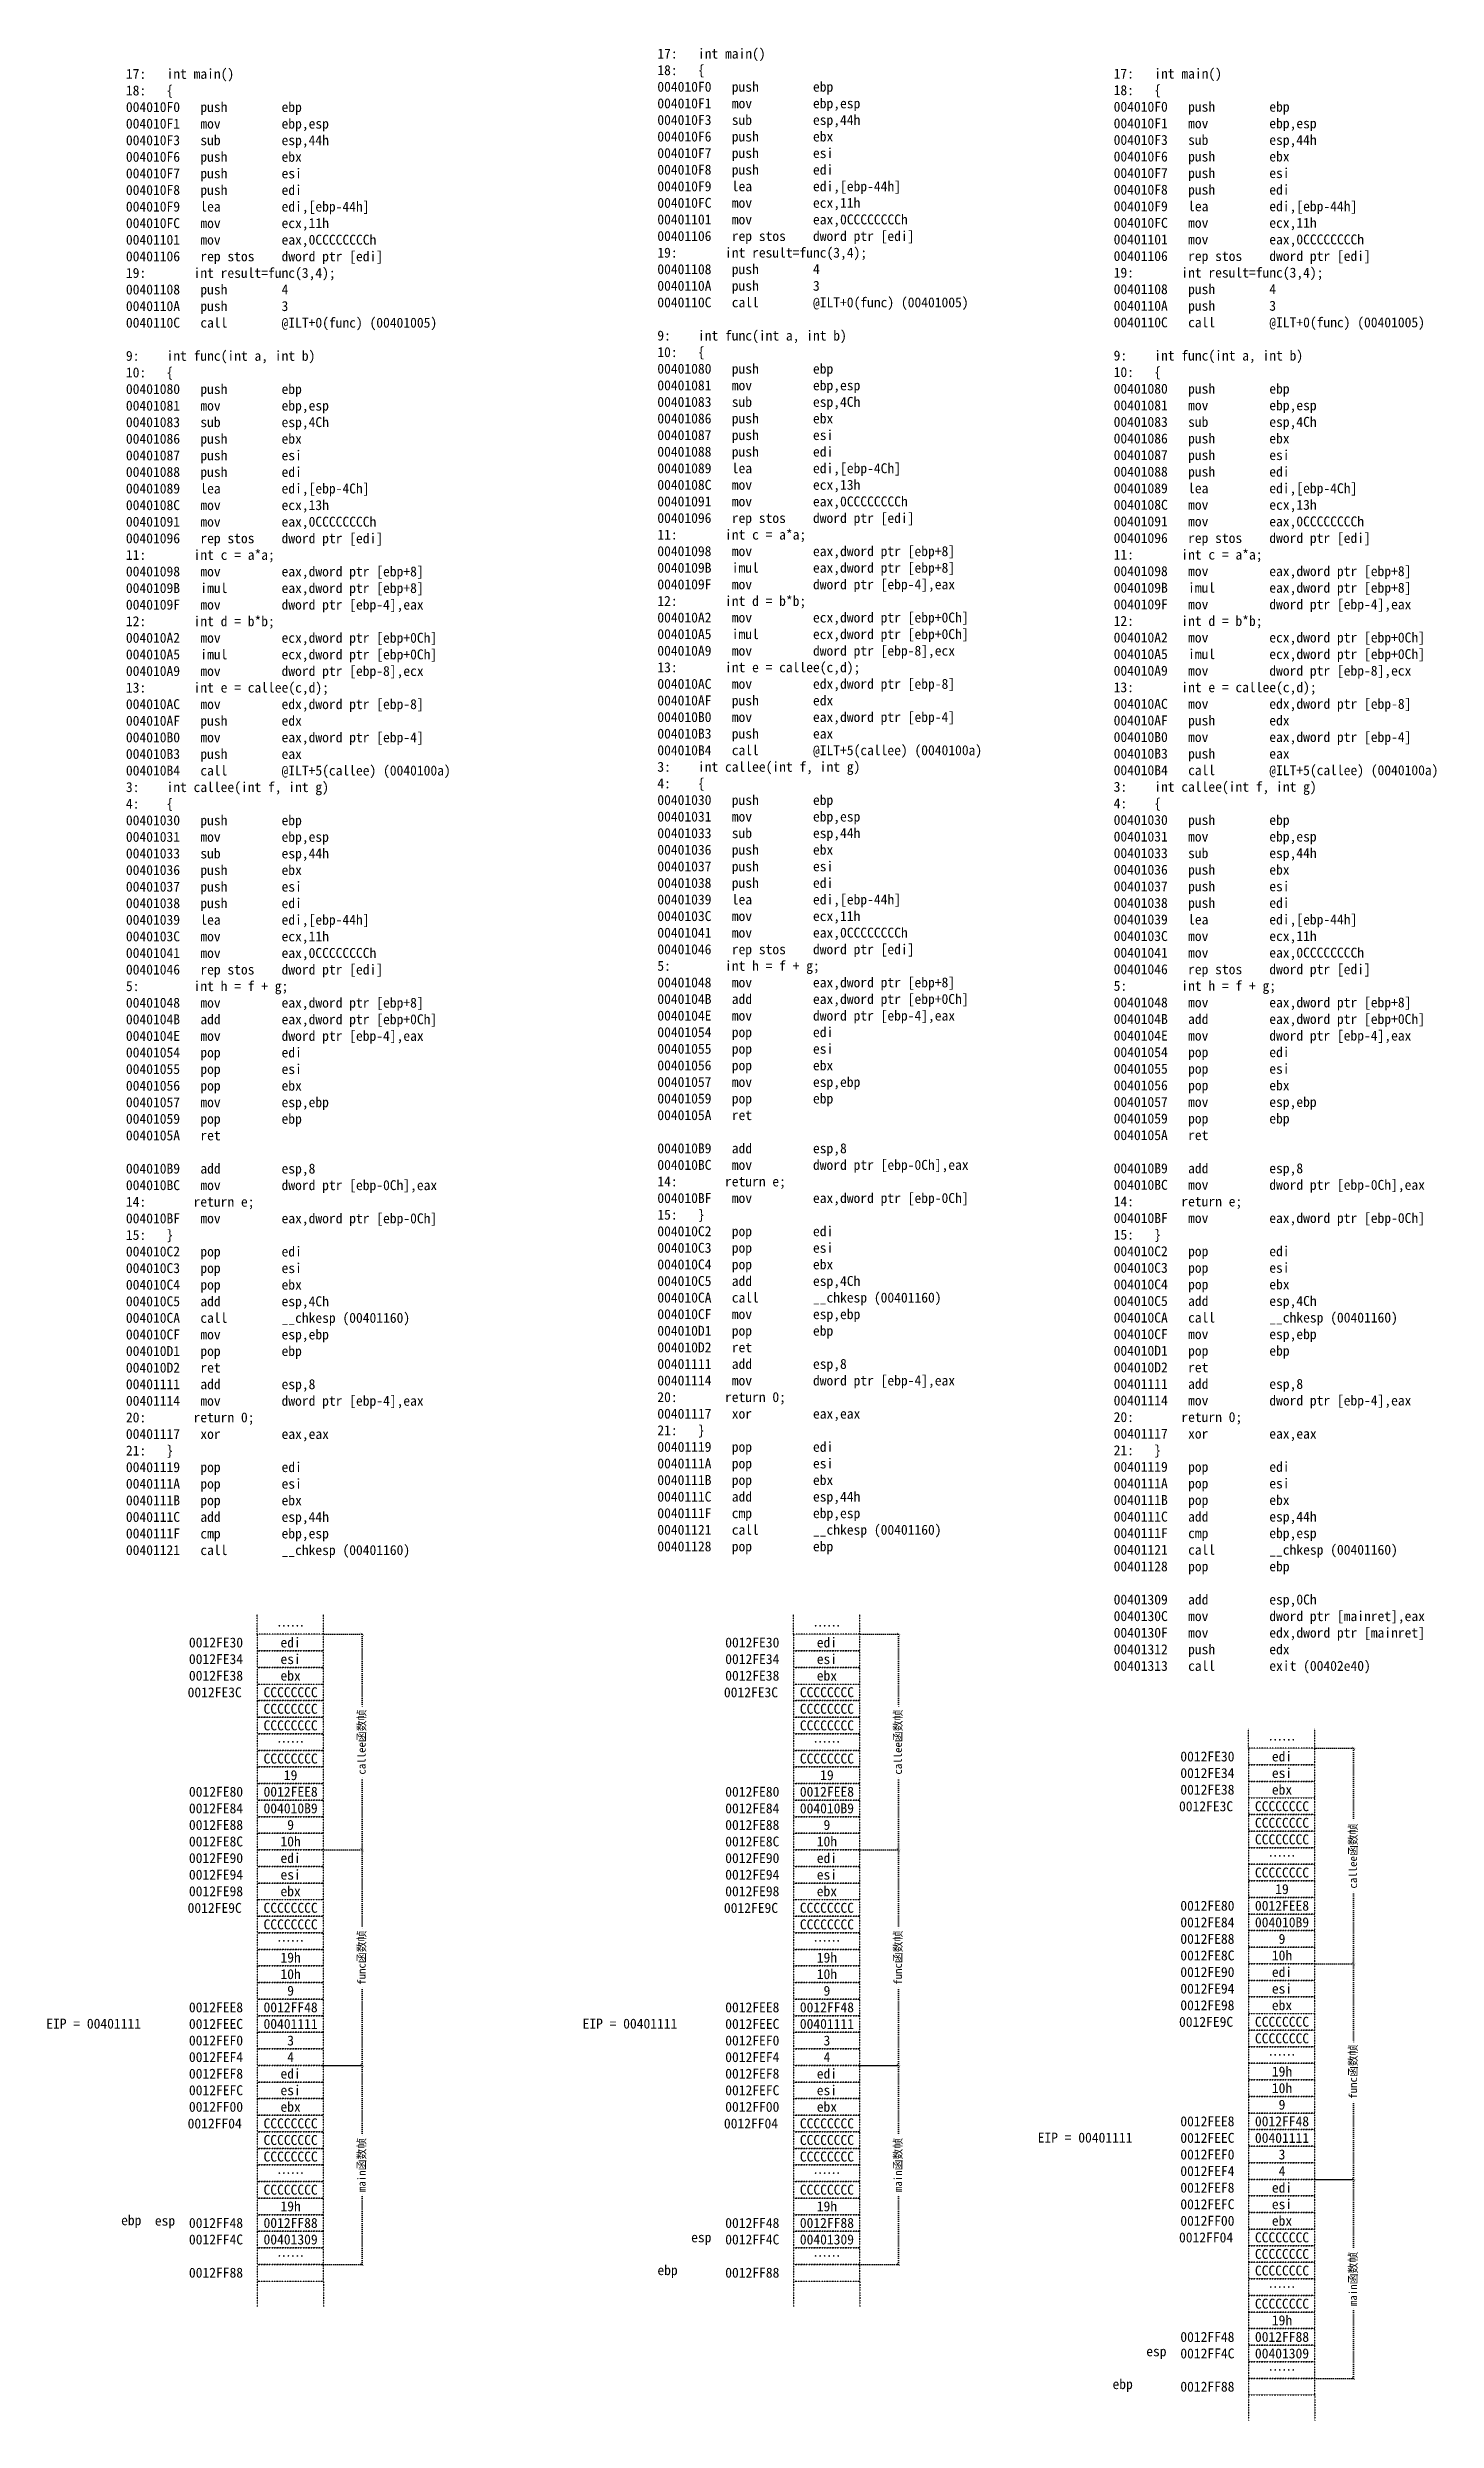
# Model space of a CAD drawing. Header units: millimetres. Extents: x 5369 to 27532, y 1174 to 4752.
# Drawn here: x 25438 to 27532, y 1174 to 4752 of the extents above; entities that cross this region are included whole.
import ezdxf

# ---------------------------------------------------------------- set-up
doc = ezdxf.new("R2010")
doc.units = ezdxf.units.MM
doc.linetypes.add('ACAD_ISO07W100', pattern=[3, 0, -3])
doc.linetypes.add('DOT', pattern=[0.25, 0, -0.25])
doc.styles.get("Standard").update_dxf_attribs({"font": ''})
doc.styles.add('w', font='', dxfattribs={"height": 15})
doc.styles.get('Standard').set_extended_font_data('SimSun')
doc.styles.get('w').set_extended_font_data('SimSun')
doc.dimstyles.new('w', dxfattribs={"dimscale": 3, "dimtxt": 4, "dimasz": 1.5, "dimexe": 1.25, "dimexo": 0.625, "dimtad": 0, "dimtxsty": 'Standard', "dimblk": 'ARCHTICK', "dimcen": 2.5, "dimclrd": 5, "dimclre": 5, "dimclrt": 5, "dimadec": 1, "dimazin": 0, "dimtfac": 1, "dimtmove": 0, "dimatfit": 3, "dimfxl": 1, "dimarcsym": 0})

msp = doc.modelspace()

# ---------------------------------------------------------------- texts
at = {"linetype": 'DOT', "style": 'w'}
for s, p in [('0012FE3C', (25648.925, 2264.543)), ('0012FE3C', (26457.651, 2264.543)), ('0012FE3C', (27143.916, 2092.733)), ('0012FE9C', (25648.925, 1939.543)), ('0012FE9C', (26457.651, 1939.543)), ('0012FE9C', (27143.916, 1767.733)), ('0012FF04', (25648.925, 1614.543)), ('0012FF04', (26457.651, 1614.543)), ('0012FF04', (27143.916, 1442.733))]:
    msp.add_text(s, height=15, dxfattribs=at).set_placement(p)
at = {"linetype": 'DOT', "char_height": 15, "style": 'w'}
for s, insert, width, attachment_point in [('17:   int main()\\P18:   \\{\\P004010F0   push        ebp\\P004010F1   mov         ebp,esp\\P004010F3   sub         esp,44h\\P004010F6   push        ebx\\P004010F7   push        esi\\P004010F8   push        edi\\P004010F9   lea         edi,[ebp-44h]\\P004010FC   mov         ecx,11h\\P00401101   mov         eax,0CCCCCCCCh\\P00401106   rep stos    dword ptr [edi]\\P19:       int result=func(3,4);\\P00401108   push        4\\P0040110A   push        3\\P0040110C   call        @ILT+0(func) (00401005)\\P\\P9:    int func(int a, int b)\\P10:   \\{\\P00401080   push        ebp\\P00401081   mov         ebp,esp\\P00401083   sub         esp,4Ch\\P00401086   push        ebx\\P00401087   push        esi\\P00401088   push        edi\\P00401089   lea         edi,[ebp-4Ch]\\P0040108C   mov         ecx,13h\\P00401091   mov         eax,0CCCCCCCCh\\P00401096   rep stos    dword ptr [edi]\\P11:       int c = a*a;\\P00401098   mov         eax,dword ptr [ebp+8]\\P0040109B   imul        eax,dword ptr [ebp+8]\\P0040109F   mov         dword ptr [ebp-4],eax\\P12:       int d = b*b;\\P004010A2   mov         ecx,dword ptr [ebp+0Ch]\\P004010A5   imul        ecx,dword ptr [ebp+0Ch]\\P004010A9   mov         dword ptr [ebp-8],ecx\\P13:       int e = callee(c,d);\\P004010AC   mov         edx,dword ptr [ebp-8]\\P004010AF   push        edx\\P004010B0   mov         eax,dword ptr [ebp-4]\\P004010B3   push        eax\\P004010B4   call        @ILT+5(callee) (0040100a)\\P3:    int callee(int f, int g)\\P4:    \\{\\P00401030   push        ebp\\P00401031   mov         ebp,esp\\P00401033   sub         esp,44h\\P00401036   push        ebx\\P00401037   push        esi\\P00401038   push        edi\\P00401039   lea         edi,[ebp-44h]\\P0040103C   mov         ecx,11h\\P00401041   mov         eax,0CCCCCCCCh\\P00401046   rep stos    dword ptr [edi]\\P5:        int h = f + g;\\P00401048   mov         eax,dword ptr [ebp+8]\\P0040104B   add         eax,dword ptr [ebp+0Ch]\\P0040104E   mov         dword ptr [ebp-4],eax\\P00401054   pop         edi\\P00401055   pop         esi\\P00401056   pop         ebx\\P00401057   mov         esp,ebp\\P00401059   pop         ebp\\P0040105A   ret\\P\\P004010B9   add         esp,8\\P004010BC   mov         dword ptr [ebp-0Ch],eax\\P14:       return e;\\P004010BF   mov         eax,dword ptr [ebp-0Ch]\\P15:   \\}\\P004010C2   pop         edi\\P004010C3   pop         esi\\P004010C4   pop         ebx\\P004010C5   add         esp,4Ch\\P004010CA   call        __chkesp (00401160)\\P004010CF   mov         esp,ebp\\P004010D1   pop         ebp\\P004010D2   ret\\P00401111   add         esp,8\\P00401114   mov         dword ptr [ebp-4],eax\\P20:       return 0;\\P00401117   xor         eax,eax\\P21:   \\}\\P00401119   pop         edi\\P0040111A   pop         esi\\P0040111B   pop         ebx\\P0040111C   add         esp,44h\\P0040111F   cmp         ebp,esp\\P00401121   call        __chkesp (00401160)\\P00401128   pop         ebp', (26357.238, 4750.034), 807.46249, 1), ('17:   int main()\\P18:   \\{\\P004010F0   push        ebp\\P004010F1   mov         ebp,esp\\P004010F3   sub         esp,44h\\P004010F6   push        ebx\\P004010F7   push        esi\\P004010F8   push        edi\\P004010F9   lea         edi,[ebp-44h]\\P004010FC   mov         ecx,11h\\P00401101   mov         eax,0CCCCCCCCh\\P00401106   rep stos    dword ptr [edi]\\P19:       int result=func(3,4);\\P00401108   push        4\\P0040110A   push        3\\P0040110C   call        @ILT+0(func) (00401005)\\P\\P9:    int func(int a, int b)\\P10:   \\{\\P00401080   push        ebp\\P00401081   mov         ebp,esp\\P00401083   sub         esp,4Ch\\P00401086   push        ebx\\P00401087   push        esi\\P00401088   push        edi\\P00401089   lea         edi,[ebp-4Ch]\\P0040108C   mov         ecx,13h\\P00401091   mov         eax,0CCCCCCCCh\\P00401096   rep stos    dword ptr [edi]\\P11:       int c = a*a;\\P00401098   mov         eax,dword ptr [ebp+8]\\P0040109B   imul        eax,dword ptr [ebp+8]\\P0040109F   mov         dword ptr [ebp-4],eax\\P12:       int d = b*b;\\P004010A2   mov         ecx,dword ptr [ebp+0Ch]\\P004010A5   imul        ecx,dword ptr [ebp+0Ch]\\P004010A9   mov         dword ptr [ebp-8],ecx\\P13:       int e = callee(c,d);\\P004010AC   mov         edx,dword ptr [ebp-8]\\P004010AF   push        edx\\P004010B0   mov         eax,dword ptr [ebp-4]\\P004010B3   push        eax\\P004010B4   call        @ILT+5(callee) (0040100a)\\P3:    int callee(int f, int g)\\P4:    \\{\\P00401030   push        ebp\\P00401031   mov         ebp,esp\\P00401033   sub         esp,44h\\P00401036   push        ebx\\P00401037   push        esi\\P00401038   push        edi\\P00401039   lea         edi,[ebp-44h]\\P0040103C   mov         ecx,11h\\P00401041   mov         eax,0CCCCCCCCh\\P00401046   rep stos    dword ptr [edi]\\P5:        int h = f + g;\\P00401048   mov         eax,dword ptr [ebp+8]\\P0040104B   add         eax,dword ptr [ebp+0Ch]\\P0040104E   mov         dword ptr [ebp-4],eax\\P00401054   pop         edi\\P00401055   pop         esi\\P00401056   pop         ebx\\P00401057   mov         esp,ebp\\P00401059   pop         ebp\\P0040105A   ret\\P\\P004010B9   add         esp,8\\P004010BC   mov         dword ptr [ebp-0Ch],eax\\P14:       return e;\\P004010BF   mov         eax,dword ptr [ebp-0Ch]\\P15:   \\}\\P004010C2   pop         edi\\P004010C3   pop         esi\\P004010C4   pop         ebx\\P004010C5   add         esp,4Ch\\P004010CA   call        __chkesp (00401160)\\P004010CF   mov         esp,ebp\\P004010D1   pop         ebp\\P004010D2   ret\\P00401111   add         esp,8\\P00401114   mov         dword ptr [ebp-4],eax\\P20:       return 0;\\P00401117   xor         eax,eax\\P21:   \\}\\P00401119   pop         edi\\P0040111A   pop         esi\\P0040111B   pop         ebx\\P0040111C   add         esp,44h\\P0040111F   cmp         ebp,esp\\P00401121   call        __chkesp (00401160)', (25555.874, 4719.442), 770.90311, 1), ('17:   int main()\\P18:   \\{\\P004010F0   push        ebp\\P004010F1   mov         ebp,esp\\P004010F3   sub         esp,44h\\P004010F6   push        ebx\\P004010F7   push        esi\\P004010F8   push        edi\\P004010F9   lea         edi,[ebp-44h]\\P004010FC   mov         ecx,11h\\P00401101   mov         eax,0CCCCCCCCh\\P00401106   rep stos    dword ptr [edi]\\P19:       int result=func(3,4);\\P00401108   push        4\\P0040110A   push        3\\P0040110C   call        @ILT+0(func) (00401005)\\P\\P9:    int func(int a, int b)\\P10:   \\{\\P00401080   push        ebp\\P00401081   mov         ebp,esp\\P00401083   sub         esp,4Ch\\P00401086   push        ebx\\P00401087   push        esi\\P00401088   push        edi\\P00401089   lea         edi,[ebp-4Ch]\\P0040108C   mov         ecx,13h\\P00401091   mov         eax,0CCCCCCCCh\\P00401096   rep stos    dword ptr [edi]\\P11:       int c = a*a;\\P00401098   mov         eax,dword ptr [ebp+8]\\P0040109B   imul        eax,dword ptr [ebp+8]\\P0040109F   mov         dword ptr [ebp-4],eax\\P12:       int d = b*b;\\P004010A2   mov         ecx,dword ptr [ebp+0Ch]\\P004010A5   imul        ecx,dword ptr [ebp+0Ch]\\P004010A9   mov         dword ptr [ebp-8],ecx\\P13:       int e = callee(c,d);\\P004010AC   mov         edx,dword ptr [ebp-8]\\P004010AF   push        edx\\P004010B0   mov         eax,dword ptr [ebp-4]\\P004010B3   push        eax\\P004010B4   call        @ILT+5(callee) (0040100a)\\P3:    int callee(int f, int g)\\P4:    \\{\\P00401030   push        ebp\\P00401031   mov         ebp,esp\\P00401033   sub         esp,44h\\P00401036   push        ebx\\P00401037   push        esi\\P00401038   push        edi\\P00401039   lea         edi,[ebp-44h]\\P0040103C   mov         ecx,11h\\P00401041   mov         eax,0CCCCCCCCh\\P00401046   rep stos    dword ptr [edi]\\P5:        int h = f + g;\\P00401048   mov         eax,dword ptr [ebp+8]\\P0040104B   add         eax,dword ptr [ebp+0Ch]\\P0040104E   mov         dword ptr [ebp-4],eax\\P00401054   pop         edi\\P00401055   pop         esi\\P00401056   pop         ebx\\P00401057   mov         esp,ebp\\P00401059   pop         ebp\\P0040105A   ret\\P\\P004010B9   add         esp,8\\P004010BC   mov         dword ptr [ebp-0Ch],eax\\P14:       return e;\\P004010BF   mov         eax,dword ptr [ebp-0Ch]\\P15:   \\}\\P004010C2   pop         edi\\P004010C3   pop         esi\\P004010C4   pop         ebx\\P004010C5   add         esp,4Ch\\P004010CA   call        __chkesp (00401160)\\P004010CF   mov         esp,ebp\\P004010D1   pop         ebp\\P004010D2   ret\\P00401111   add         esp,8\\P00401114   mov         dword ptr [ebp-4],eax\\P20:       return 0;\\P00401117   xor         eax,eax\\P21:   \\}\\P00401119   pop         edi\\P0040111A   pop         esi\\P0040111B   pop         ebx\\P0040111C   add         esp,44h\\P0040111F   cmp         ebp,esp\\P00401121   call        __chkesp (00401160)\\P00401128   pop         ebp\\P\\P00401309   add         esp,0Ch\\P0040130C   mov         dword ptr [mainret],eax\\P0040130F   mov         edx,dword ptr [mainret]\\P00401312   push        edx\\P00401313   call        exit (00402e40)', (27045.347, 4719.889), 846.86385, 1), ('{\\C5;……}', (25804.231, 2372.043), 101.04447, 5), ('{\\C5;……}', (26612.957, 2372.043), 101.04447, 5), ('0012FE30', (25691.717, 2347.043), 101.04447, 5), ('0012FE34', (25691.717, 2322.043), 101.04447, 5), ('{\\C5;edi}', (25804.231, 2347.043), 101.04447, 5), ('{\\C5;esi}', (25804.231, 2322.043), 101.04447, 5), ('0012FE30', (26500.443, 2347.043), 101.04447, 5), ('0012FE34', (26500.443, 2322.043), 101.04447, 5), ('{\\C5;edi}', (26612.957, 2347.043), 101.04447, 5), ('{\\C5;esi}', (26612.957, 2322.043), 101.04447, 5), ('0012FE38', (25691.717, 2297.043), 101.04447, 5), ('{\\C5;ebx}', (25804.231, 2297.043), 101.04447, 5), ('0012FE38', (26500.443, 2297.043), 101.04447, 5), ('{\\C5;ebx}', (26612.957, 2297.043), 101.04447, 5), ('{\\C5;CCCCCCCC}', (25804.231, 2272.043), 101.04447, 5), ('{\\C5;CCCCCCCC}', (25804.231, 2247.043), 101.04447, 5), ('{\\C5;CCCCCCCC}', (26612.957, 2272.043), 101.04447, 5), ('{\\C5;CCCCCCCC}', (26612.957, 2247.043), 101.04447, 5), ('{\\C5;CCCCCCCC}', (25804.231, 2222.043), 101.04447, 5), ('{\\C5;CCCCCCCC}', (26612.957, 2222.043), 101.04447, 5), ('{\\C5;……}', (25804.231, 2197.043), 101.04447, 5), ('{\\C5;……}', (26612.957, 2197.043), 101.04447, 5), ('0012FE30', (27186.707, 2175.233), 101.04447, 5), ('{\\C5;……}', (27299.221, 2200.233), 101.04447, 5), ('{\\C5;edi}', (27299.221, 2175.233), 101.04447, 5), ('{\\C5;CCCCCCCC}', (25804.231, 2172.043), 101.04447, 5), ('{\\C5;19}', (25804.231, 2147.043), 101.04447, 5), ('{\\C5;CCCCCCCC}', (26612.957, 2172.043), 101.04447, 5), ('{\\C5;19}', (26612.957, 2147.043), 101.04447, 5), ('0012FE34', (27186.707, 2150.233), 101.04447, 5), ('{\\C5;esi}', (27299.221, 2150.233), 101.04447, 5), ('0012FE80', (25691.717, 2122.043), 101.04447, 5), ('{\\C5;0012FEE8}', (25804.231, 2122.043), 101.04447, 5), ('0012FE80', (26500.443, 2122.043), 101.04447, 5), ('{\\C5;0012FEE8}', (26612.957, 2122.043), 101.04447, 5), ('0012FE38', (27186.707, 2125.233), 101.04447, 5), ('{\\C5;ebx}', (27299.221, 2125.233), 101.04447, 5), ('0012FE84', (25691.717, 2097.043), 101.04447, 5), ('0012FE88', (25691.717, 2072.043), 101.04447, 5), ('{\\C5;004010B9}', (25804.231, 2097.043), 101.04447, 5), ('{\\C5;9}', (25804.231, 2072.043), 101.04447, 5), ('0012FE84', (26500.443, 2097.043), 101.04447, 5), ('0012FE88', (26500.443, 2072.043), 101.04447, 5), ('{\\C5;004010B9}', (26612.957, 2097.043), 101.04447, 5), ('{\\C5;9}', (26612.957, 2072.043), 101.04447, 5), ('{\\C5;CCCCCCCC}', (27299.221, 2100.233), 101.04447, 5), ('{\\C5;CCCCCCCC}', (27299.221, 2075.233), 101.04447, 5), ('0012FE8C', (25691.717, 2047.043), 101.04447, 5), ('{\\C5;10h}', (25804.231, 2047.043), 101.04447, 5), ('0012FE8C', (26500.443, 2047.043), 101.04447, 5), ('{\\C5;10h}', (26612.957, 2047.043), 101.04447, 5), ('{\\C5;CCCCCCCC}', (27299.221, 2050.233), 101.04447, 5), ('0012FE90', (25691.717, 2022.043), 101.04447, 5), ('0012FE94', (25691.717, 1997.043), 101.04447, 5), ('{\\C5;edi}', (25804.231, 2022.043), 101.04447, 5), ('{\\C5;esi}', (25804.231, 1997.043), 101.04447, 5), ('0012FE90', (26500.443, 2022.043), 101.04447, 5), ('0012FE94', (26500.443, 1997.043), 101.04447, 5), ('{\\C5;edi}', (26612.957, 2022.043), 101.04447, 5), ('{\\C5;esi}', (26612.957, 1997.043), 101.04447, 5), ('{\\C5;CCCCCCCC}', (27299.221, 2000.233), 101.04447, 5), ('{\\C5;……}', (27299.221, 2025.233), 101.04447, 5), ('0012FE98', (25691.717, 1972.043), 101.04447, 5), ('{\\C5;ebx}', (25804.231, 1972.043), 101.04447, 5), ('0012FE98', (26500.443, 1972.043), 101.04447, 5), ('{\\C5;ebx}', (26612.957, 1972.043), 101.04447, 5), ('{\\C5;19}', (27299.221, 1975.233), 101.04447, 5), ('{\\C5;CCCCCCCC}', (25804.231, 1947.043), 101.04447, 5), ('{\\C5;CCCCCCCC}', (26612.957, 1947.043), 101.04447, 5), ('0012FE80', (27186.707, 1950.233), 101.04447, 5), ('0012FE84', (27186.707, 1925.233), 101.04447, 5), ('{\\C5;0012FEE8}', (27299.221, 1950.233), 101.04447, 5), ('{\\C5;004010B9}', (27299.221, 1925.233), 101.04447, 5), ('{\\C5;CCCCCCCC}', (25804.231, 1922.043), 101.04447, 5), ('{\\C5;……}', (25804.231, 1897.043), 101.04447, 5), ('{\\C5;CCCCCCCC}', (26612.957, 1922.043), 101.04447, 5), ('{\\C5;……}', (26612.957, 1897.043), 101.04447, 5), ('0012FE88', (27186.707, 1900.233), 101.04447, 5), ('{\\C5;9}', (27299.221, 1900.233), 101.04447, 5), ('{\\C5;19h}', (25804.231, 1872.043), 101.04447, 5), ('{\\C5;19h}', (26612.957, 1872.043), 101.04447, 5), ('0012FE8C', (27186.707, 1875.233), 101.04447, 5), ('{\\C5;10h}', (27299.221, 1875.233), 101.04447, 5), ('{\\C5;10h}', (25804.231, 1847.043), 101.04447, 5), ('{\\C5;9}', (25804.231, 1822.043), 101.04447, 5), ('{\\C5;10h}', (26612.957, 1847.043), 101.04447, 5), ('{\\C5;9}', (26612.957, 1822.043), 101.04447, 5), ('0012FE90', (27186.707, 1850.233), 101.04447, 5), ('0012FE94', (27186.707, 1825.233), 101.04447, 5), ('{\\C5;edi}', (27299.221, 1850.233), 101.04447, 5), ('{\\C5;esi}', (27299.221, 1825.233), 101.04447, 5), ('0012FEE8', (25691.717, 1797.043), 101.04447, 5), ('{\\C5;0012FF48}', (25804.231, 1797.043), 101.04447, 5), ('0012FEE8', (26500.443, 1797.043), 101.04447, 5), ('{\\C5;0012FF48}', (26612.957, 1797.043), 101.04447, 5), ('0012FE98', (27186.707, 1800.233), 101.04447, 5), ('{\\C5;ebx}', (27299.221, 1800.233), 101.04447, 5), ('EIP = {\\C5;00401111}', (25435.798, 1780.075), 191.82329, 1), ('0012FEEC', (25691.717, 1772.043), 101.04447, 5), ('0012FEF0', (25691.717, 1747.043), 101.04447, 5), ('{\\C5;00401111}', (25804.231, 1772.043), 101.04447, 5), ('{\\C5;3}', (25804.231, 1747.043), 101.04447, 5), ('EIP = {\\C5;00401111}', (26244.524, 1780.075), 191.82329, 1), ('0012FEEC', (26500.443, 1772.043), 101.04447, 5), ('0012FEF0', (26500.443, 1747.043), 101.04447, 5), ('{\\C5;00401111}', (26612.957, 1772.043), 101.04447, 5), ('{\\C5;3}', (26612.957, 1747.043), 101.04447, 5), ('{\\C5;CCCCCCCC}', (27299.221, 1775.233), 101.04447, 5), ('{\\C5;CCCCCCCC}', (27299.221, 1750.233), 101.04447, 5), ('0012FEF4', (25691.717, 1722.043), 101.04447, 5), ('{\\C5;4}', (25804.231, 1722.043), 101.04447, 5), ('0012FEF4', (26500.443, 1722.043), 101.04447, 5), ('{\\C5;4}', (26612.957, 1722.043), 101.04447, 5), ('{\\C5;……}', (27299.221, 1725.233), 101.04447, 5), ('0012FEF8', (25691.717, 1697.043), 101.04447, 5), ('{\\C5;edi}', (25804.231, 1697.043), 101.04447, 5), ('0012FEF8', (26500.443, 1697.043), 101.04447, 5), ('{\\C5;edi}', (26612.957, 1697.043), 101.04447, 5), ('{\\C5;19h}', (27299.221, 1700.233), 101.04447, 5), ('{\\C5;10h}', (27299.221, 1675.233), 101.04447, 5), ('0012FEFC', (25691.717, 1672.043), 101.04447, 5), ('0012FF00', (25691.717, 1647.043), 101.04447, 5), ('{\\C5;esi}', (25804.231, 1672.043), 101.04447, 5), ('{\\C5;ebx}', (25804.231, 1647.043), 101.04447, 5), ('0012FEFC', (26500.443, 1672.043), 101.04447, 5), ('0012FF00', (26500.443, 1647.043), 101.04447, 5), ('{\\C5;esi}', (26612.957, 1672.043), 101.04447, 5), ('{\\C5;ebx}', (26612.957, 1647.043), 101.04447, 5), ('{\\C5;9}', (27299.221, 1650.233), 101.04447, 5), ('{\\C5;CCCCCCCC}', (25804.231, 1622.043), 101.04447, 5), ('{\\C5;CCCCCCCC}', (26612.957, 1622.043), 101.04447, 5), ('0012FEE8', (27186.707, 1625.233), 101.04447, 5), ('{\\C5;0012FF48}', (27299.221, 1625.233), 101.04447, 5), ('{\\C5;CCCCCCCC}', (25804.231, 1597.043), 101.04447, 5), ('{\\C5;CCCCCCCC}', (25804.231, 1572.043), 101.04447, 5), ('{\\C5;CCCCCCCC}', (26612.957, 1597.043), 101.04447, 5), ('{\\C5;CCCCCCCC}', (26612.957, 1572.043), 101.04447, 5), ('EIP = {\\C5;00401111}', (26930.788, 1608.265), 191.82329, 1), ('0012FEEC', (27186.707, 1600.233), 101.04447, 5), ('0012FEF0', (27186.707, 1575.233), 101.04447, 5), ('{\\C5;00401111}', (27299.221, 1600.233), 101.04447, 5), ('{\\C5;3}', (27299.221, 1575.233), 101.04447, 5), ('{\\C5;……}', (25804.231, 1547.043), 101.04447, 5), ('{\\C5;……}', (26612.957, 1547.043), 101.04447, 5), ('0012FEF4', (27186.707, 1550.233), 101.04447, 5), ('{\\C5;4}', (27299.221, 1550.233), 101.04447, 5), ('{\\C5;CCCCCCCC}', (25804.231, 1522.043), 101.04447, 5), ('{\\C5;19h}', (25804.231, 1497.043), 101.04447, 5), ('{\\C5;CCCCCCCC}', (26612.957, 1522.043), 101.04447, 5), ('{\\C5;19h}', (26612.957, 1497.043), 101.04447, 5), ('0012FEF8', (27186.707, 1525.233), 101.04447, 5), ('0012FEFC', (27186.707, 1500.233), 101.04447, 5), ('{\\C5;edi}', (27299.221, 1525.233), 101.04447, 5), ('{\\C5;esi}', (27299.221, 1500.233), 101.04447, 5), ('{\\C1;ebp}', (25563.947, 1474.063), 101.04447, 5), ('{\\C1;esp}', (25614.788, 1473.372), 101.04447, 5), ('0012FF48', (25691.717, 1471.991), 101.04447, 5), ('{\\C5;0012FF88}', (25804.231, 1472.043), 101.04447, 5), ('0012FF48', (26500.443, 1471.991), 101.04447, 5), ('{\\C5;0012FF88}', (26612.957, 1472.043), 101.04447, 5), ('0012FF00', (27186.707, 1475.233), 101.04447, 5), ('{\\C5;ebx}', (27299.221, 1475.233), 101.04447, 5), ('0012FF4C', (25691.717, 1447.043), 101.04447, 5), ('{\\C5;00401309}', (25804.231, 1447.043), 101.04447, 5), ('{\\C1;esp}', (26423.515, 1448.278), 101.04447, 5), ('0012FF4C', (26500.443, 1447.043), 101.04447, 5), ('{\\C5;00401309}', (26612.957, 1447.043), 101.04447, 5), ('{\\C5;CCCCCCCC}', (27299.221, 1450.233), 101.04447, 5), ('{\\C5;CCCCCCCC}', (27299.221, 1425.233), 101.04447, 5), ('0012FF88', (25691.717, 1397.043), 101.04447, 5), ('{\\C5;……}', (25804.231, 1422.043), 101.04447, 5), ('{\\C1;ebp}', (26372.673, 1398.779), 101.04447, 5), ('0012FF88', (26500.443, 1397.043), 101.04447, 5), ('{\\C5;……}', (26612.957, 1422.043), 101.04447, 5), ('{\\C5;CCCCCCCC}', (27299.221, 1400.233), 101.04447, 5), ('{\\C5;……}', (27299.221, 1375.233), 101.04447, 5), ('{\\C5;CCCCCCCC}', (27299.221, 1350.233), 101.04447, 5), ('{\\C5;19h}', (27299.221, 1325.233), 101.04447, 5), ('0012FF48', (27186.707, 1300.181), 101.04447, 5), ('{\\C5;0012FF88}', (27299.221, 1300.233), 101.04447, 5), ('{\\C1;esp}', (27109.779, 1276.467), 101.04447, 5), ('0012FF4C', (27186.707, 1275.233), 101.04447, 5), ('{\\C5;00401309}', (27299.221, 1275.233), 101.04447, 5), ('{\\C1;ebp}', (27058.938, 1226.969), 101.04447, 5), ('0012FF88', (27186.707, 1225.233), 101.04447, 5), ('{\\C5;……}', (27299.221, 1250.233), 101.04447, 5)]:
    msp.add_mtext(s, dxfattribs=dict(at, insert=insert, width=width, attachment_point=attachment_point))

# ---------------------------------------------------------------- blocks, each defined once
blk = doc.blocks.new('b')
at = {"linetype": 'DOT'}
blk.add_lwpolyline([(-100, 0), (0, 0), (0, 25), (-100, 25)], close=True, dxfattribs=at)
blk = doc.blocks.new('_ArchTick')
at = {"color": 0, "linetype": 'ByBlock', "const_width": 0.15}
blk.add_lwpolyline([(-0.5, -0.5), (0.5, 0.5)], dxfattribs=at)
blk = doc.blocks.new('*D77')
at = {"color": 5, "linetype": 'ACAD_ISO07W100', "lineweight": -2}
for p, q in [((25855.6, 2359.5), (25915.7, 2359.5)), ((25912, 2359.5), (25912, 2249.2)), ((25912, 2034.5), (25912, 2144.9)), ((25855.6, 2034.5), (25915.7, 2034.5))]:
    blk.add_line(p, q, dxfattribs=at)
at = {"layer": 'Defpoints', "color": 0, "linetype": 'DOT'}
for p in [(25853.7, 2359.5), (25853.7, 2034.5), (25912, 2034.5)]:
    blk.add_point(p, dxfattribs=at)
at = {"color": 5, "linetype": 'DOT', "lineweight": -2, "xscale": 4.5, "yscale": 4.5, "zscale": 4.5}
for p, rotation in [((25912, 2359.5), 90), ((25912, 2034.5), 270)]:
    blk.add_blockref('_ArchTick', p, dxfattribs=dict(at, rotation=rotation))
at = {"color": 5, "linetype": 'DOT', "insert": (25912, 2197), "char_height": 12, "attachment_point": 5, "rotation": 90}
blk.add_mtext('callee函数帧', dxfattribs=at)
blk = doc.blocks.new('*D75')
at = {"color": 5, "linetype": 'ACAD_ISO07W100', "lineweight": -2}
for p, q in [((25855.6, 2034.5), (25915.7, 2034.5)), ((25912, 2034.5), (25912, 1915.7)), ((25912, 1709.5), (25912, 1828.4)), ((25855.6, 1709.5), (25915.7, 1709.5))]:
    blk.add_line(p, q, dxfattribs=at)
at = {"layer": 'Defpoints', "color": 0, "linetype": 'DOT'}
for p in [(25853.7, 2034.5), (25853.7, 1709.5), (25912, 1709.5)]:
    blk.add_point(p, dxfattribs=at)
at = {"color": 5, "linetype": 'DOT', "lineweight": -2, "xscale": 4.5, "yscale": 4.5, "zscale": 4.5}
for p, rotation in [((25912, 2034.5), 90), ((25912, 1709.5), 270)]:
    blk.add_blockref('_ArchTick', p, dxfattribs=dict(at, rotation=rotation))
at = {"color": 5, "linetype": 'DOT', "insert": (25912, 1872), "char_height": 12, "attachment_point": 5, "rotation": 90}
blk.add_mtext('func函数帧', dxfattribs=at)
blk = doc.blocks.new('*D76')
at = {"color": 5, "linetype": 'ACAD_ISO07W100', "lineweight": -2}
for p, q in [((25853.7, 1709.5), (25915.7, 1709.5)), ((25912, 1709.5), (25912, 1603.6)), ((25912, 1409.5), (25912, 1515.5)), ((25853.7, 1409.5), (25915.7, 1409.5))]:
    blk.add_line(p, q, dxfattribs=at)
at = {"layer": 'Defpoints', "color": 0, "linetype": 'DOT'}
for p in [(25851.8, 1709.5), (25851.8, 1409.5), (25912, 1409.5)]:
    blk.add_point(p, dxfattribs=at)
at = {"color": 5, "linetype": 'DOT', "lineweight": -2, "xscale": 4.5, "yscale": 4.5, "zscale": 4.5}
for p, rotation in [((25912, 1709.5), 90), ((25912, 1409.5), 270)]:
    blk.add_blockref('_ArchTick', p, dxfattribs=dict(at, rotation=rotation))
at = {"color": 5, "linetype": 'DOT', "insert": (25912, 1559.5), "char_height": 12, "attachment_point": 5, "rotation": 90}
blk.add_mtext('main函数帧', dxfattribs=at)
blk = doc.blocks.new('*D80')
at = {"color": 5, "linetype": 'ACAD_ISO07W100', "lineweight": -2}
for p, q in [((26664.3, 2359.5), (26724.4, 2359.5)), ((26720.7, 2359.5), (26720.7, 2249.2)), ((26720.7, 2034.5), (26720.7, 2144.9)), ((26664.3, 2034.5), (26724.4, 2034.5))]:
    blk.add_line(p, q, dxfattribs=at)
at = {"layer": 'Defpoints', "color": 0, "linetype": 'DOT'}
for p in [(26662.4, 2359.5), (26662.4, 2034.5), (26720.7, 2034.5)]:
    blk.add_point(p, dxfattribs=at)
at = {"color": 5, "linetype": 'DOT', "lineweight": -2, "xscale": 4.5, "yscale": 4.5, "zscale": 4.5}
for p, rotation in [((26720.7, 2359.5), 90), ((26720.7, 2034.5), 270)]:
    blk.add_blockref('_ArchTick', p, dxfattribs=dict(at, rotation=rotation))
at = {"color": 5, "linetype": 'DOT', "insert": (26720.7, 2197), "char_height": 12, "attachment_point": 5, "rotation": 90}
blk.add_mtext('callee函数帧', dxfattribs=at)
blk = doc.blocks.new('*D78')
at = {"color": 5, "linetype": 'ACAD_ISO07W100', "lineweight": -2}
for p, q in [((26664.3, 2034.5), (26724.4, 2034.5)), ((26720.7, 2034.5), (26720.7, 1915.7)), ((26720.7, 1709.5), (26720.7, 1828.4)), ((26664.3, 1709.5), (26724.4, 1709.5))]:
    blk.add_line(p, q, dxfattribs=at)
at = {"layer": 'Defpoints', "color": 0, "linetype": 'DOT'}
for p in [(26662.4, 2034.5), (26662.4, 1709.5), (26720.7, 1709.5)]:
    blk.add_point(p, dxfattribs=at)
at = {"color": 5, "linetype": 'DOT', "lineweight": -2, "xscale": 4.5, "yscale": 4.5, "zscale": 4.5}
for p, rotation in [((26720.7, 2034.5), 90), ((26720.7, 1709.5), 270)]:
    blk.add_blockref('_ArchTick', p, dxfattribs=dict(at, rotation=rotation))
at = {"color": 5, "linetype": 'DOT', "insert": (26720.7, 1872), "char_height": 12, "attachment_point": 5, "rotation": 90}
blk.add_mtext('func函数帧', dxfattribs=at)
blk = doc.blocks.new('*D79')
at = {"color": 5, "linetype": 'ACAD_ISO07W100', "lineweight": -2}
for p, q in [((26662.4, 1709.5), (26724.4, 1709.5)), ((26720.7, 1709.5), (26720.7, 1603.6)), ((26720.7, 1409.5), (26720.7, 1515.5)), ((26662.4, 1409.5), (26724.4, 1409.5))]:
    blk.add_line(p, q, dxfattribs=at)
at = {"layer": 'Defpoints', "color": 0, "linetype": 'DOT'}
for p in [(26660.6, 1709.5), (26660.6, 1409.5), (26720.7, 1409.5)]:
    blk.add_point(p, dxfattribs=at)
at = {"color": 5, "linetype": 'DOT', "lineweight": -2, "xscale": 4.5, "yscale": 4.5, "zscale": 4.5}
for p, rotation in [((26720.7, 1709.5), 90), ((26720.7, 1409.5), 270)]:
    blk.add_blockref('_ArchTick', p, dxfattribs=dict(at, rotation=rotation))
at = {"color": 5, "linetype": 'DOT', "insert": (26720.7, 1559.5), "char_height": 12, "attachment_point": 5, "rotation": 90}
blk.add_mtext('main函数帧', dxfattribs=at)
blk = doc.blocks.new('*D83')
at = {"color": 5, "linetype": 'ACAD_ISO07W100', "lineweight": -2}
for p, q in [((27350.6, 2187.7), (27410.7, 2187.7)), ((27407, 2187.7), (27407, 2077.4)), ((27407, 1862.7), (27407, 1973.1)), ((27350.6, 1862.7), (27410.7, 1862.7))]:
    blk.add_line(p, q, dxfattribs=at)
at = {"layer": 'Defpoints', "color": 0, "linetype": 'DOT'}
for p in [(27348.7, 2187.7), (27348.7, 1862.7), (27407, 1862.7)]:
    blk.add_point(p, dxfattribs=at)
at = {"color": 5, "linetype": 'DOT', "lineweight": -2, "xscale": 4.5, "yscale": 4.5, "zscale": 4.5}
for p, rotation in [((27407, 2187.7), 90), ((27407, 1862.7), 270)]:
    blk.add_blockref('_ArchTick', p, dxfattribs=dict(at, rotation=rotation))
at = {"color": 5, "linetype": 'DOT', "insert": (27407, 2025.2), "char_height": 12, "attachment_point": 5, "rotation": 90}
blk.add_mtext('callee函数帧', dxfattribs=at)
blk = doc.blocks.new('*D81')
at = {"color": 5, "linetype": 'ACAD_ISO07W100', "lineweight": -2}
for p, q in [((27350.6, 1862.7), (27410.7, 1862.7)), ((27407, 1862.7), (27407, 1743.9)), ((27407, 1537.7), (27407, 1656.6)), ((27350.6, 1537.7), (27410.7, 1537.7))]:
    blk.add_line(p, q, dxfattribs=at)
at = {"layer": 'Defpoints', "color": 0, "linetype": 'DOT'}
for p in [(27348.7, 1862.7), (27348.7, 1537.7), (27407, 1537.7)]:
    blk.add_point(p, dxfattribs=at)
at = {"color": 5, "linetype": 'DOT', "lineweight": -2, "xscale": 4.5, "yscale": 4.5, "zscale": 4.5}
for p, rotation in [((27407, 1862.7), 90), ((27407, 1537.7), 270)]:
    blk.add_blockref('_ArchTick', p, dxfattribs=dict(at, rotation=rotation))
at = {"color": 5, "linetype": 'DOT', "insert": (27407, 1700.2), "char_height": 12, "attachment_point": 5, "rotation": 90}
blk.add_mtext('func函数帧', dxfattribs=at)
blk = doc.blocks.new('*D82')
at = {"color": 5, "linetype": 'ACAD_ISO07W100', "lineweight": -2}
for p, q in [((27348.7, 1537.7), (27410.7, 1537.7)), ((27407, 1537.7), (27407, 1431.8)), ((27407, 1237.7), (27407, 1343.7)), ((27348.7, 1237.7), (27410.7, 1237.7))]:
    blk.add_line(p, q, dxfattribs=at)
at = {"layer": 'Defpoints', "color": 0, "linetype": 'DOT'}
for p in [(27346.8, 1537.7), (27346.8, 1237.7), (27407, 1237.7)]:
    blk.add_point(p, dxfattribs=at)
at = {"color": 5, "linetype": 'DOT', "lineweight": -2, "xscale": 4.5, "yscale": 4.5, "zscale": 4.5}
for p, rotation in [((27407, 1537.7), 90), ((27407, 1237.7), 270)]:
    blk.add_blockref('_ArchTick', p, dxfattribs=dict(at, rotation=rotation))
at = {"color": 5, "linetype": 'DOT', "insert": (27407, 1387.7), "char_height": 12, "attachment_point": 5, "rotation": 90}
blk.add_mtext('main函数帧', dxfattribs=at)

# ---------------------------------------------------------------- dimensions: what is measured, and where the dimension line sits
at = {"linetype": 'DOT'}
for base, p1, p2, text, picture, middle in [((25911.962, 2034.543), (25853.709, 2359.543), (25853.709, 2034.543), 'callee函数帧', '*D77', (25911.962, 2197.043)), ((26720.688, 2034.543), (26662.435, 2359.543), (26662.435, 2034.543), 'callee函数帧', '*D80', (26720.688, 2197.043)), ((27406.953, 1862.733), (27348.699, 2187.733), (27348.699, 1862.733), 'callee函数帧', '*D83', (27406.953, 2025.233)), ((25911.962, 1709.543), (25853.709, 2034.543), (25853.709, 1709.543), 'func函数帧', '*D75', (25911.962, 1872.043)), ((26720.688, 1709.543), (26662.435, 2034.543), (26662.435, 1709.543), 'func函数帧', '*D78', (26720.688, 1872.043)), ((27406.953, 1537.733), (27348.699, 1862.733), (27348.699, 1537.733), 'func函数帧', '*D81', (27406.953, 1700.233)), ((25911.962, 1409.543), (25851.834, 1709.543), (25851.834, 1409.543), 'main函数帧', '*D76', (25911.962, 1559.543)), ((26720.688, 1409.543), (26660.56, 1709.543), (26660.56, 1409.543), 'main函数帧', '*D79', (26720.688, 1559.543)), ((27406.953, 1237.733), (27346.824, 1537.733), (27346.824, 1237.733), 'main函数帧', '*D82', (27406.953, 1387.733))]:
    dim = msp.add_linear_dim(base=base, p1=p1, p2=p2, angle=90, text=text, dimstyle='w', dxfattribs=at)
    dim.commit()
    dim.dimension.update_dxf_attribs({"geometry": picture, "text_midpoint": middle})

# ---------------------------------------------------------------- linework, layer by layer
at = {"linetype": 'DOT'}
for p, q in [((25753.709, 2359.543), (25753.709, 2389.543)), ((25853.709, 2359.543), (25853.709, 2389.543)), ((26562.435, 2359.543), (26562.435, 2389.543)), ((26662.435, 2359.543), (26662.435, 2389.543)), ((25753.709, 2284.543), (25753.709, 2259.543)), ((25753.709, 2284.543), (25853.709, 2284.543)), ((25753.709, 2259.543), (25853.709, 2259.543)), ((25853.709, 2259.543), (25853.709, 2284.543)), ((26562.435, 2284.543), (26562.435, 2259.543)), ((26562.435, 2284.543), (26662.435, 2284.543)), ((26562.435, 2259.543), (26662.435, 2259.543)), ((26662.435, 2259.543), (26662.435, 2284.543)), ((27248.699, 2187.733), (27248.699, 2217.733)), ((27348.699, 2187.733), (27348.699, 2217.733)), ((27248.699, 2112.733), (27248.699, 2087.733)), ((27248.699, 2112.733), (27348.699, 2112.733)), ((27348.699, 2087.733), (27348.699, 2112.733)), ((27248.699, 2087.733), (27348.699, 2087.733)), ((25753.709, 1959.543), (25753.709, 1934.543)), ((25753.709, 1959.543), (25853.709, 1959.543)), ((25753.709, 1934.543), (25853.709, 1934.543)), ((25853.709, 1934.543), (25853.709, 1959.543)), ((26562.435, 1959.543), (26562.435, 1934.543)), ((26562.435, 1959.543), (26662.435, 1959.543)), ((26562.435, 1934.543), (26662.435, 1934.543)), ((26662.435, 1934.543), (26662.435, 1959.543)), ((27248.699, 1787.733), (27248.699, 1762.733)), ((27248.699, 1787.733), (27348.699, 1787.733)), ((27248.699, 1762.733), (27348.699, 1762.733)), ((27348.699, 1762.733), (27348.699, 1787.733)), ((25853.709, 1634.543), (25753.709, 1634.543)), ((25753.709, 1634.543), (25753.709, 1609.543)), ((25853.709, 1609.543), (25853.709, 1634.543)), ((26662.435, 1634.543), (26562.435, 1634.543)), ((26562.435, 1634.543), (26562.435, 1609.543)), ((26662.435, 1609.543), (26662.435, 1634.543)), ((25753.709, 1609.543), (25853.709, 1609.543)), ((26562.435, 1609.543), (26662.435, 1609.543)), ((27348.699, 1462.733), (27248.699, 1462.733)), ((27248.699, 1462.733), (27248.699, 1437.733)), ((27248.699, 1437.733), (27348.699, 1437.733)), ((27348.699, 1437.733), (27348.699, 1462.733)), ((25753.709, 1384.543), (25753.709, 1346.022)), ((25853.709, 1384.543), (25853.709, 1346.022)), ((26562.435, 1384.543), (26562.435, 1346.022)), ((26662.435, 1384.543), (26662.435, 1346.022)), ((27248.699, 1212.733), (27248.699, 1174.212)), ((27348.699, 1212.733), (27348.699, 1174.212))]:
    msp.add_line(p, q, dxfattribs=at)
for points in [[(25753.709, 2334.543), (25853.709, 2334.543), (25853.709, 2359.543), (25753.709, 2359.543)], [(25753.709, 2309.543), (25853.709, 2309.543), (25853.709, 2334.543), (25753.709, 2334.543)], [(26562.435, 2334.543), (26662.435, 2334.543), (26662.435, 2359.543), (26562.435, 2359.543)], [(26562.435, 2309.543), (26662.435, 2309.543), (26662.435, 2334.543), (26562.435, 2334.543)], [(25753.709, 2284.543), (25853.709, 2284.543), (25853.709, 2309.543), (25753.709, 2309.543)], [(26562.435, 2284.543), (26662.435, 2284.543), (26662.435, 2309.543), (26562.435, 2309.543)], [(27248.699, 2162.733), (27348.699, 2162.733), (27348.699, 2187.733), (27248.699, 2187.733)], [(27248.699, 2137.733), (27348.699, 2137.733), (27348.699, 2162.733), (27248.699, 2162.733)], [(25753.709, 2109.543), (25853.709, 2109.543), (25853.709, 2134.543), (25753.709, 2134.543)], [(26562.435, 2109.543), (26662.435, 2109.543), (26662.435, 2134.543), (26562.435, 2134.543)], [(27248.699, 2112.733), (27348.699, 2112.733), (27348.699, 2137.733), (27248.699, 2137.733)], [(25753.709, 2084.543), (25853.709, 2084.543), (25853.709, 2109.543), (25753.709, 2109.543)], [(25753.709, 2059.543), (25853.709, 2059.543), (25853.709, 2084.543), (25753.709, 2084.543)], [(26562.435, 2084.543), (26662.435, 2084.543), (26662.435, 2109.543), (26562.435, 2109.543)], [(26562.435, 2059.543), (26662.435, 2059.543), (26662.435, 2084.543), (26562.435, 2084.543)], [(25753.709, 2034.543), (25853.709, 2034.543), (25853.709, 2059.543), (25753.709, 2059.543)], [(26562.435, 2034.543), (26662.435, 2034.543), (26662.435, 2059.543), (26562.435, 2059.543)], [(25753.709, 2009.543), (25853.709, 2009.543), (25853.709, 2034.543), (25753.709, 2034.543)], [(25753.709, 1984.543), (25853.709, 1984.543), (25853.709, 2009.543), (25753.709, 2009.543)], [(26562.435, 2009.543), (26662.435, 2009.543), (26662.435, 2034.543), (26562.435, 2034.543)], [(26562.435, 1984.543), (26662.435, 1984.543), (26662.435, 2009.543), (26562.435, 2009.543)], [(25753.709, 1959.543), (25853.709, 1959.543), (25853.709, 1984.543), (25753.709, 1984.543)], [(26562.435, 1959.543), (26662.435, 1959.543), (26662.435, 1984.543), (26562.435, 1984.543)], [(27248.699, 1937.733), (27348.699, 1937.733), (27348.699, 1962.733), (27248.699, 1962.733)], [(27248.699, 1912.733), (27348.699, 1912.733), (27348.699, 1937.733), (27248.699, 1937.733)], [(27248.699, 1887.733), (27348.699, 1887.733), (27348.699, 1912.733), (27248.699, 1912.733)], [(27248.699, 1862.733), (27348.699, 1862.733), (27348.699, 1887.733), (27248.699, 1887.733)], [(27248.699, 1837.733), (27348.699, 1837.733), (27348.699, 1862.733), (27248.699, 1862.733)], [(27248.699, 1812.733), (27348.699, 1812.733), (27348.699, 1837.733), (27248.699, 1837.733)], [(25753.709, 1784.543), (25853.709, 1784.543), (25853.709, 1809.543), (25753.709, 1809.543)], [(26562.435, 1784.543), (26662.435, 1784.543), (26662.435, 1809.543), (26562.435, 1809.543)], [(27248.699, 1787.733), (27348.699, 1787.733), (27348.699, 1812.733), (27248.699, 1812.733)], [(25753.709, 1759.543), (25853.709, 1759.543), (25853.709, 1784.543), (25753.709, 1784.543)], [(25753.709, 1734.543), (25853.709, 1734.543), (25853.709, 1759.543), (25753.709, 1759.543)], [(26562.435, 1759.543), (26662.435, 1759.543), (26662.435, 1784.543), (26562.435, 1784.543)], [(26562.435, 1734.543), (26662.435, 1734.543), (26662.435, 1759.543), (26562.435, 1759.543)], [(25753.709, 1709.543), (25853.709, 1709.543), (25853.709, 1734.543), (25753.709, 1734.543)], [(26562.435, 1709.543), (26662.435, 1709.543), (26662.435, 1734.543), (26562.435, 1734.543)], [(25753.709, 1684.543), (25853.709, 1684.543), (25853.709, 1709.543), (25753.709, 1709.543)], [(25753.709, 1659.543), (25853.709, 1659.543), (25853.709, 1684.543), (25753.709, 1684.543)], [(26562.435, 1684.543), (26662.435, 1684.543), (26662.435, 1709.543), (26562.435, 1709.543)], [(26562.435, 1659.543), (26662.435, 1659.543), (26662.435, 1684.543), (26562.435, 1684.543)], [(25753.709, 1634.543), (25853.709, 1634.543), (25853.709, 1659.543), (25753.709, 1659.543)], [(26562.435, 1634.543), (26662.435, 1634.543), (26662.435, 1659.543), (26562.435, 1659.543)], [(27248.699, 1612.733), (27348.699, 1612.733), (27348.699, 1637.733), (27248.699, 1637.733)], [(27248.699, 1587.733), (27348.699, 1587.733), (27348.699, 1612.733), (27248.699, 1612.733)], [(27248.699, 1562.733), (27348.699, 1562.733), (27348.699, 1587.733), (27248.699, 1587.733)], [(27248.699, 1537.733), (27348.699, 1537.733), (27348.699, 1562.733), (27248.699, 1562.733)], [(27248.699, 1512.733), (27348.699, 1512.733), (27348.699, 1537.733), (27248.699, 1537.733)], [(27248.699, 1487.733), (27348.699, 1487.733), (27348.699, 1512.733), (27248.699, 1512.733)], [(25753.709, 1459.543), (25853.709, 1459.543), (25853.709, 1484.543), (25753.709, 1484.543)], [(26562.435, 1459.543), (26662.435, 1459.543), (26662.435, 1484.543), (26562.435, 1484.543)], [(27248.699, 1462.733), (27348.699, 1462.733), (27348.699, 1487.733), (27248.699, 1487.733)], [(25753.709, 1409.543), (25853.709, 1409.543), (25853.709, 1434.543), (25753.709, 1434.543)], [(26562.435, 1409.543), (26662.435, 1409.543), (26662.435, 1434.543), (26562.435, 1434.543)], [(25753.709, 1384.543), (25853.709, 1384.543), (25853.709, 1409.543), (25753.709, 1409.543)], [(26562.435, 1384.543), (26662.435, 1384.543), (26662.435, 1409.543), (26562.435, 1409.543)], [(27248.699, 1287.733), (27348.699, 1287.733), (27348.699, 1312.733), (27248.699, 1312.733)], [(27248.699, 1237.733), (27348.699, 1237.733), (27348.699, 1262.733), (27248.699, 1262.733)], [(27248.699, 1212.733), (27348.699, 1212.733), (27348.699, 1237.733), (27248.699, 1237.733)]]:
    msp.add_lwpolyline(points, close=True, dxfattribs=at)

# ---------------------------------------------------------------- block references
for p in [(25853.709, 2234.543), (26662.435, 2234.543), (25853.709, 2209.543), (26662.435, 2209.543), (25853.709, 2184.543), (25853.709, 2159.543), (26662.435, 2184.543), (26662.435, 2159.543), (25853.709, 2134.543), (26662.435, 2134.543), (27348.699, 2062.733), (27348.699, 2037.733), (27348.699, 2012.733), (27348.699, 1987.733), (27348.699, 1962.733), (25853.709, 1909.543), (26662.435, 1909.543), (25853.709, 1884.543), (26662.435, 1884.543), (25853.709, 1859.543), (26662.435, 1859.543), (25853.709, 1834.543), (25853.709, 1809.543), (26662.435, 1834.543), (26662.435, 1809.543), (27348.699, 1737.733), (27348.699, 1712.733), (27348.699, 1687.733), (27348.699, 1662.733), (27348.699, 1637.733), (25853.709, 1584.543), (25853.709, 1559.543), (26662.435, 1584.543), (26662.435, 1559.543), (25853.709, 1534.543), (26662.435, 1534.543), (25853.709, 1509.543), (25853.709, 1484.543), (26662.435, 1509.543), (26662.435, 1484.543), (25853.709, 1434.543), (26662.435, 1434.543), (27348.699, 1412.733), (27348.699, 1387.733), (27348.699, 1362.733), (27348.699, 1337.733), (27348.699, 1312.733), (27348.699, 1262.733)]:
    msp.add_blockref('b', p, dxfattribs=at)

msp.set_redraw_order([(e.dxf.handle, doc.entitydb.next_handle()) for e in msp.query("TEXT MTEXT ATTDEF DIMENSION ARC_DIMENSION")])  # texts and dimensions are drawn at this point

doc.saveas('drawing.dxf')
